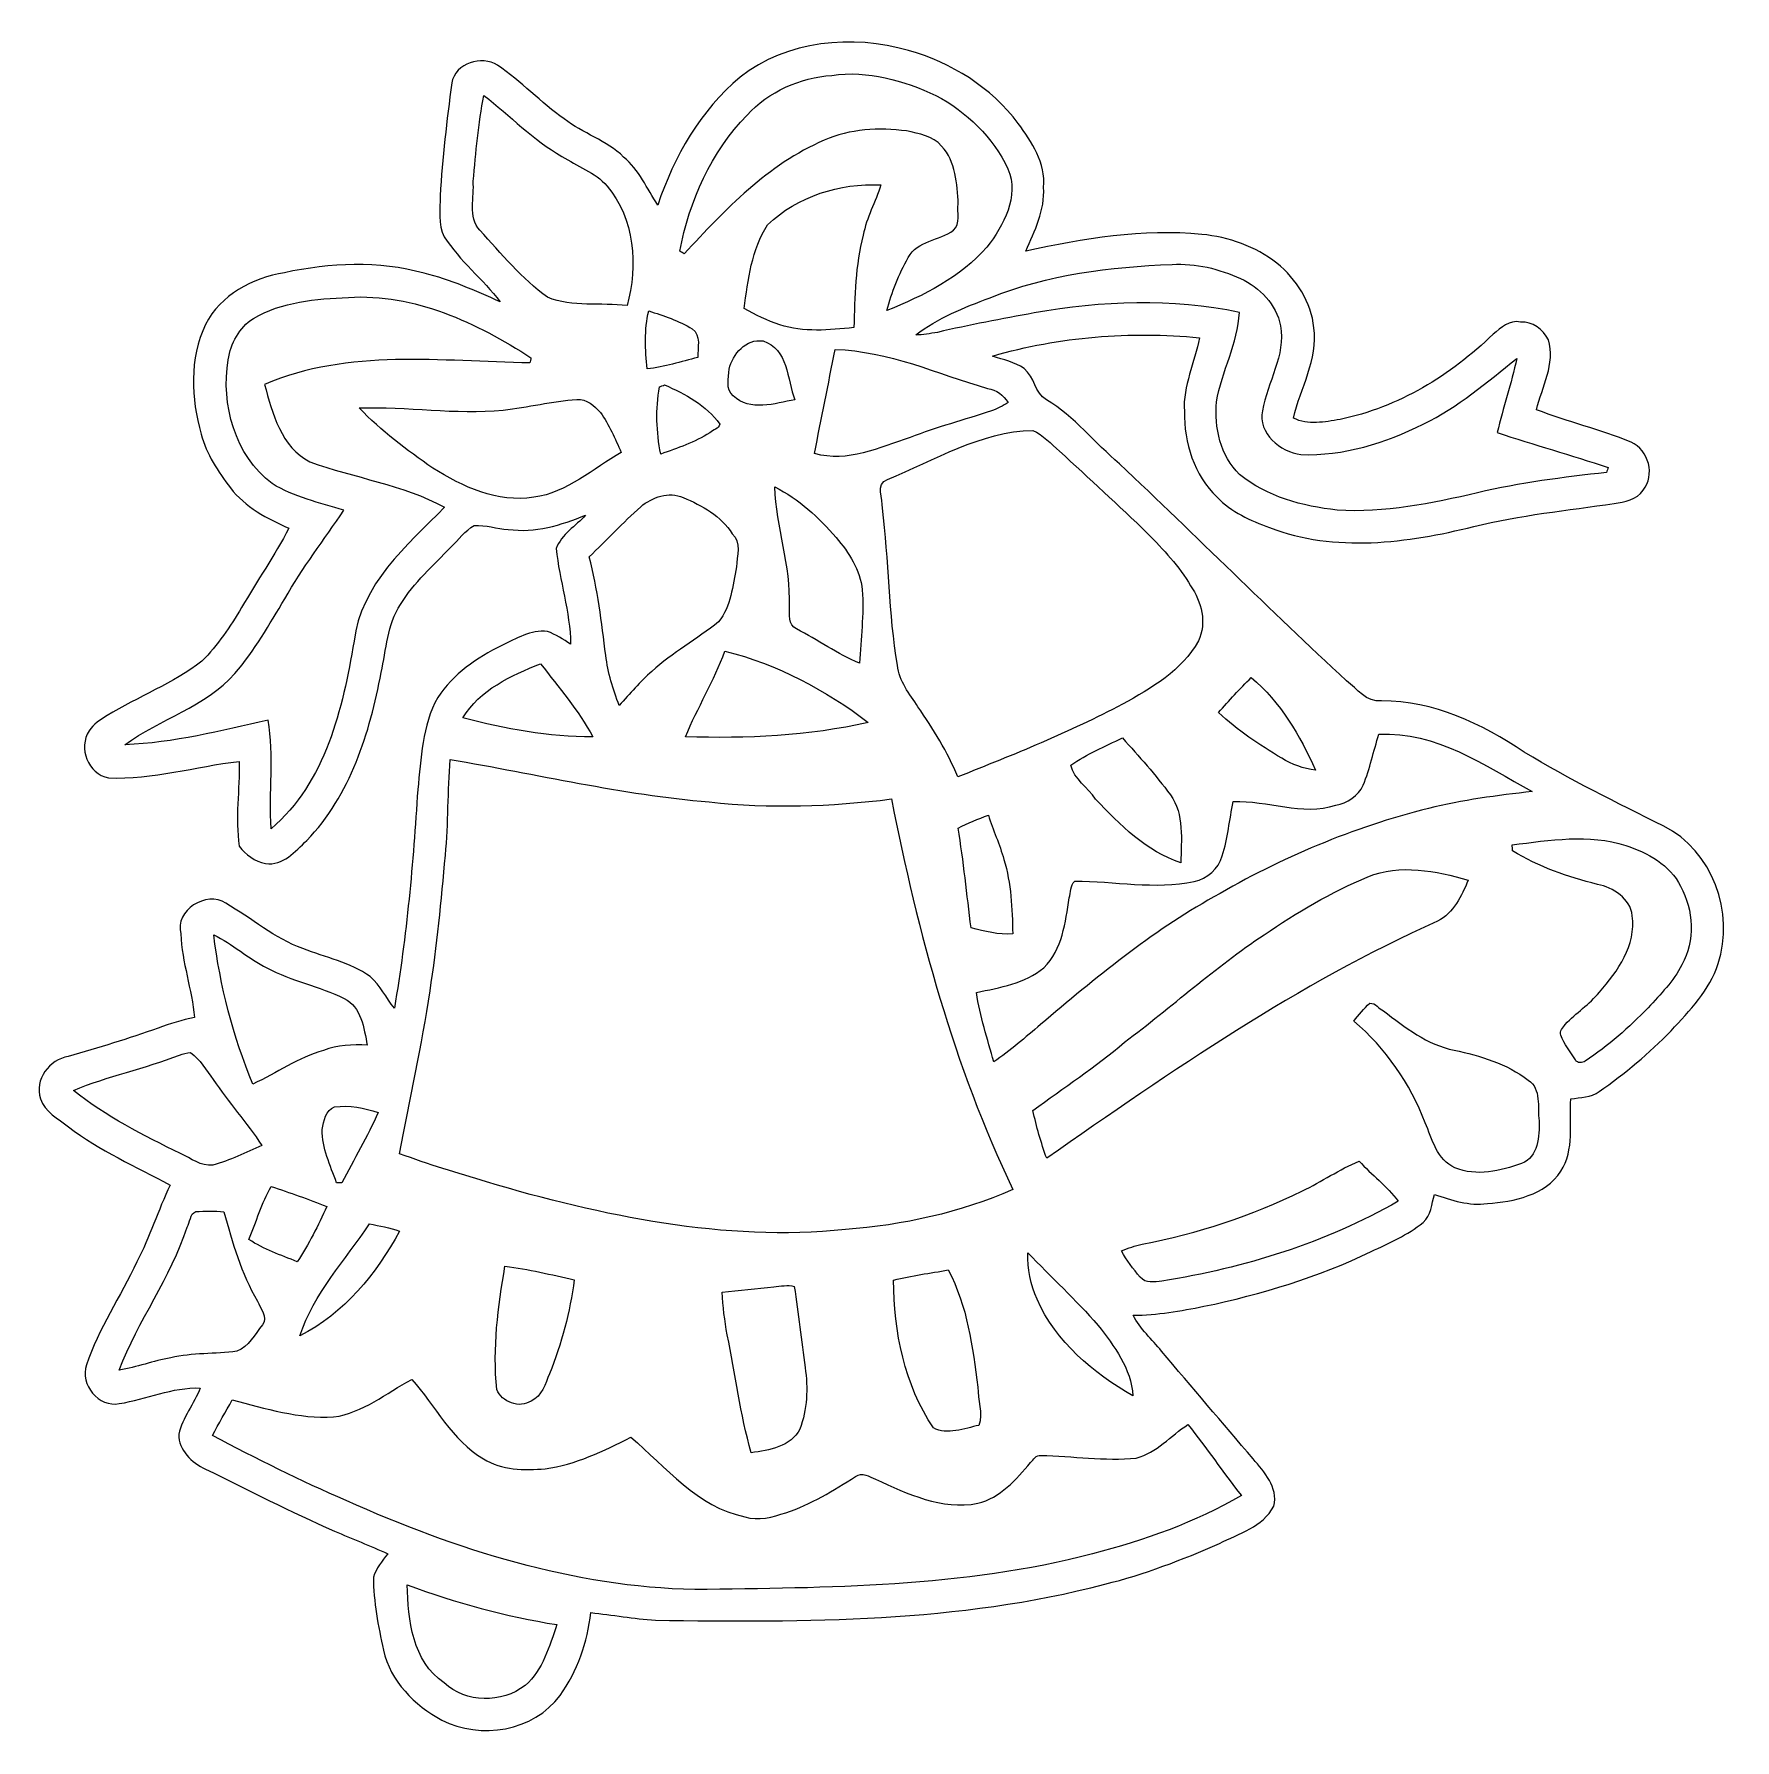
# Model space of a CAD drawing. Header units: centimetres. Extents: x -14.3 to 14.7, y -14.6 to 14.4.
import ezdxf

# ---------------------------------------------------------------- set-up
doc = ezdxf.new("R2010")
doc.units = ezdxf.units.CM
doc.header["$MEASUREMENT"] = 0
doc.layers.add('Layer 1', color=7, linetype='Continuous')

msp = doc.modelspace()

# ---------------------------------------------------------------- linework, layer by layer
at = {"layer": 'Layer 1', "color": 251}
for points, knots in [([(-2.24614, 13.71071), (-1.45098, 14.33336), (-0.33549, 14.44202), (0.61419, 14.16191), (0.61419, 14.16191), (1.34585, 13.95942), (2.02459, 13.53467), (2.48144, 12.92366), (2.48144, 12.92366), (2.70651, 12.60334), (2.95592, 12.25197), (2.91218, 11.83605), (2.91218, 11.83605), (2.94146, 11.44834), (2.75943, 11.09557), (2.6102, 10.75161), (2.6102, 10.75161), (3.59198, 10.9661), (4.5974, 11.13578), (5.60529, 11.03595), (5.60529, 11.03595), (6.0639, 10.99185), (6.51404, 10.82851), (6.88164, 10.54876), (6.88164, 10.54876), (7.2136, 10.27642), (7.46266, 9.87954), (7.51064, 9.44845), (7.51064, 9.44845), (7.58225, 8.9094), (7.28204, 8.42116), (7.16068, 7.9121), (7.16068, 7.9121), (7.40974, 7.78757), (7.69232, 7.84472), (7.95443, 7.88846), (7.95443, 7.88846), (8.94503, 8.09307), (9.83791, 8.63917), (10.55829, 9.33909), (10.55829, 9.33909), (10.69128, 9.44562), (10.83345, 9.58991), (11.02289, 9.54299), (11.02289, 9.54299), (11.2328, 9.56204), (11.40213, 9.41387), (11.49914, 9.24384), (11.49914, 9.24384), (11.62015, 8.83497), (11.38731, 8.44409), (11.29418, 8.05321), (11.29418, 8.05321), (11.82441, 7.85142), (12.37791, 7.7156), (12.90391, 7.50252), (12.90391, 7.50252), (13.20306, 7.36424), (13.31666, 6.94196), (13.10675, 6.68479), (13.10675, 6.68479), (13.00021, 6.52357), (12.79454, 6.48441), (12.6178, 6.46042), (12.6178, 6.46042), (11.81947, 6.34153), (11.01302, 6.26145), (10.22809, 6.06707), (10.22809, 6.06707), (9.10096, 5.78697), (7.86518, 5.62187), (6.75534, 6.04943), (6.75534, 6.04943), (6.43079, 6.16726), (6.10623, 6.31578), (5.86317, 6.56837), (5.86317, 6.56837), (5.47194, 6.93984), (5.29872, 7.49512), (5.30648, 8.02534), (5.30648, 8.02534), (5.2765, 8.45961), (5.49028, 8.85825), (5.56225, 9.27806), (5.56225, 9.27806), (4.38573, 9.39236), (3.18206, 9.29781), (2.04646, 8.9662), (2.04646, 8.9662), (2.22568, 8.89988), (2.42464, 8.86813), (2.58233, 8.75242), (2.58233, 8.75242), (2.76154, 8.61483), (2.75908, 8.33579), (2.96263, 8.2229), (2.96263, 8.2229), (3.4417, 7.93856), (3.78389, 7.48877), (4.20441, 7.13211), (4.20441, 7.13211), (5.50122, 5.91326), (6.75569, 4.64891), (8.06591, 3.44417), (8.06591, 3.44417), (8.24477, 3.30588), (8.40352, 3.07375), (8.66105, 3.10233), (8.66105, 3.10233), (9.54334, 3.10797), (10.36779, 2.71216), (11.08675, 2.23273), (11.08675, 2.23273), (11.84945, 1.76142), (12.65943, 1.37407), (13.45918, 0.97084), (13.45918, 0.97084), (14.28609, 0.55915), (14.66779, -0.50447), (14.38169, -1.36701), (14.38169, -1.36701), (14.23882, -1.82033), (13.89768, -2.165), (13.58477, -2.5079), (13.58477, -2.5079), (13.21153, -2.89172), (12.79701, -3.23462), (12.36027, -3.54365), (12.36027, -3.54365), (12.22128, -3.64561), (12.04136, -3.63996), (11.87838, -3.66748), (11.87838, -3.66748), (11.8491, -4.07705), (11.94611, -4.53319), (11.70764, -4.89867), (11.70764, -4.89867), (11.44058, -5.30613), (10.91247, -5.41267), (10.4588, -5.44618), (10.4588, -5.44618), (10.14659, -5.49169), (9.8485, -5.38868), (9.55816, -5.29272), (9.55816, -5.29272), (9.51336, -5.45289), (9.50524, -5.65115), (9.36766, -5.76756), (9.36766, -5.76756), (9.10378, -5.98276), (8.7884, -6.11646), (8.48501, -6.26322), (8.48501, -6.26322), (7.58296, -6.69713), (6.61917, -6.9917), (5.64056, -7.1942), (5.64056, -7.1942), (5.24404, -7.27357), (4.84258, -7.3466), (4.43689, -7.34519), (4.43689, -7.34519), (4.5533, -7.58084), (4.75615, -7.75511), (4.91913, -7.9569), (4.91913, -7.9569), (5.43595, -8.56862), (5.95454, -9.17928), (6.47559, -9.78782), (6.47559, -9.78782), (6.66503, -10.01924), (6.90774, -10.26478), (6.8266, -10.59533), (6.8266, -10.59533), (6.63893, -10.94669), (6.23676, -11.06099), (5.90374, -11.22751), (5.90374, -11.22751), (5.27085, -11.50444), (4.62456, -11.75738), (3.95217, -11.92001), (3.95217, -11.92001), (1.46509, -12.57794), (-1.13453, -12.56594), (-3.68688, -12.53455), (-3.68688, -12.53455), (-4.05553, -12.50703), (-4.41995, -12.44318), (-4.78684, -12.40331), (-4.78684, -12.40331), (-4.83835, -12.90355), (-5.01262, -13.40203), (-5.30895, -13.81125), (-5.30895, -13.81125), (-5.75628, -14.42438), (-6.66044, -14.56831), (-7.31908, -14.23211), (-7.31908, -14.23211), (-7.78404, -13.98411), (-8.19185, -13.56783), (-8.31286, -13.04043), (-8.31286, -13.04043), (-8.39858, -12.63262), (-8.48431, -12.21952), (-8.48148, -11.80112), (-8.48148, -11.80112), (-8.43774, -11.65049), (-8.33226, -11.52772), (-8.23842, -11.40495), (-8.23842, -11.40495), (-8.53475, -11.26172), (-8.8459, -11.15272), (-9.14506, -11.01584), (-9.14506, -11.01584), (-9.88907, -10.69093), (-10.61156, -10.32016), (-11.33898, -9.96139), (-11.33898, -9.96139), (-11.57076, -9.85802), (-11.79583, -9.63789), (-11.7923, -9.37154), (-11.7923, -9.37154), (-11.72845, -9.08614), (-11.53266, -8.85366), (-11.42612, -8.58414), (-11.42612, -8.58414), (-11.90308, -8.56474), (-12.34052, -8.77782), (-12.80336, -8.84837), (-12.80336, -8.84837), (-13.15473, -8.92281), (-13.47505, -8.52311), (-13.36287, -8.19185), (-13.36287, -8.19185), (-13.1512, -7.57414), (-12.78502, -7.02557), (-12.50491, -6.4389), (-12.50491, -6.4389), (-12.28266, -6.01804), (-12.14473, -5.55978), (-11.93871, -5.13151), (-11.93871, -5.13151), (-12.52467, -4.81894), (-13.13498, -4.54378), (-13.66943, -4.14408), (-13.66943, -4.14408), (-13.83912, -4.00544), (-14.07195, -3.88832), (-14.14251, -3.66395), (-14.14251, -3.66395), (-14.25152, -3.34151), (-13.99293, -2.99297), (-13.67014, -2.94746), (-13.67014, -2.94746), (-13.15755, -2.79717), (-12.64567, -2.64195), (-12.14226, -2.46204), (-12.14226, -2.46204), (-11.94118, -2.38584), (-11.73551, -2.3241), (-11.52419, -2.28388), (-11.52419, -2.28388), (-11.56899, -1.80446), (-11.73798, -1.34479), (-11.75738, -0.86219), (-11.75738, -0.86219), (-11.86462, -0.45685), (-11.32276, -0.121), (-10.99256, -0.33902), (-10.99256, -0.33902), (-10.55476, -0.59267), (-10.16423, -0.93733), (-9.68269, -1.1116), (-9.68269, -1.1116), (-9.29852, -1.2633), (-8.8773, -1.34056), (-8.53687, -1.58785), (-8.53687, -1.58785), (-8.36154, -1.73284), (-8.27017, -1.9498), (-8.12624, -2.12266), (-8.12624, -2.12266), (-7.91492, -0.89359), (-7.80486, 0.34996), (-7.72866, 1.59385), (-7.72866, 1.59385), (-7.66904, 2.1209), (-7.65739, 2.68358), (-7.38858, 3.15736), (-7.38858, 3.15736), (-7.12964, 3.56023), (-6.72112, 3.83434), (-6.2992, 4.04389), (-6.2992, 4.04389), (-6.05614, 4.16066), (-5.80531, 4.31341), (-5.52344, 4.28272), (-5.52344, 4.28272), (-5.38092, 4.23439), (-5.25639, 4.14443), (-5.12833, 4.06682), (-5.12833, 4.06682), (-5.13856, 4.61927), (-5.31601, 5.14844), (-5.37704, 5.69348), (-5.37704, 5.69348), (-5.28108, 5.93866), (-5.04225, 6.07378), (-4.87363, 6.26181), (-4.87363, 6.26181), (-5.28673, 6.09141), (-5.73828, 5.95171), (-6.18984, 6.01874), (-6.18984, 6.01874), (-6.38316, 6.02827), (-6.57331, 6.09741), (-6.76698, 6.08647), (-6.76698, 6.08647), (-6.92468, 5.99581), (-7.03615, 5.84412), (-7.16351, 5.71676), (-7.16351, 5.71676), (-7.46478, 5.40667), (-7.79357, 5.11422), (-8.02111, 4.74169), (-8.02111, 4.74169), (-8.24583, 4.39949), (-8.26488, 3.97439), (-8.34954, 3.58563), (-8.34954, 3.58563), (-8.54428, 2.55482), (-8.87236, 1.49966), (-9.61602, 0.72602), (-9.61602, 0.72602), (-9.81075, 0.54398), (-10.01607, 0.29422), (-10.31769, 0.33514), (-10.31769, 0.33514), (-10.49232, 0.37712), (-10.66412, 0.47837), (-10.76219, 0.63147), (-10.76219, 0.63147), (-10.83769, 1.10878), (-10.75267, 1.59314), (-10.76572, 2.07327), (-10.76572, 2.07327), (-11.50796, 1.98896), (-12.2361, 1.75613), (-12.98893, 1.79458), (-12.98893, 1.79458), (-13.33359, 1.85385), (-13.50716, 2.30717), (-13.3156, 2.59186), (-13.3156, 2.59186), (-13.24892, 2.71286), (-13.12228, 2.77848), (-13.01186, 2.85327), (-13.01186, 2.85327), (-12.48163, 3.17429), (-11.89073, 3.39584), (-11.39966, 3.78001), (-11.39966, 3.78001), (-11.12555, 4.04319), (-10.92165, 4.36739), (-10.72303, 4.68842), (-10.72303, 4.68842), (-10.45774, 5.14032), (-10.16564, 5.57671), (-9.91835, 6.03885), (-9.91835, 6.03885), (-10.28912, 6.20148), (-10.66377, 6.39657), (-10.91353, 6.72536), (-10.91353, 6.72536), (-11.12097, 7.00264), (-11.32699, 7.29721), (-11.40848, 7.6394), (-11.40848, 7.6394), (-11.58875, 8.24301), (-11.61168, 8.92351), (-11.33722, 9.50383), (-11.33722, 9.50383), (-11.08216, 10.00584), (-10.53747, 10.29758), (-9.99666, 10.38401), (-9.99666, 10.38401), (-9.21667, 10.55123), (-8.39682, 10.59074), (-7.62176, 10.37519), (-7.62176, 10.37519), (-7.17021, 10.26971), (-6.74934, 10.07216), (-6.3246, 9.89154), (-6.3246, 9.89154), (-6.62129, 10.27783), (-7.01393, 10.58228), (-7.27816, 10.99432), (-7.27816, 10.99432), (-7.38611, 11.20881), (-7.34448, 11.46246), (-7.34942, 11.69317), (-7.34942, 11.69317), (-7.3092, 12.33487), (-7.23371, 12.97481), (-7.15151, 13.61193), (-7.15151, 13.61193), (-7.08484, 13.94989), (-6.64351, 14.08747), (-6.37187, 13.91214), (-6.37187, 13.91214), (-5.96512, 13.64439), (-5.63915, 13.27503), (-5.2384, 12.9988), (-5.2384, 12.9988), (-4.91984, 12.75362), (-4.51979, 12.63544), (-4.22769, 12.35181), (-4.22769, 12.35181), (-3.96558, 12.13344), (-3.83187, 11.81276), (-3.64631, 11.53548), (-3.64631, 11.53548), (-3.36938, 12.35992), (-2.92029, 13.14803), (-2.24614, 13.71071), (-2.24614, 13.71071), (-2.24614, 13.71071), (-2.24614, 13.71071), (-2.24614, 13.71071)], [0, 0, 0, 0, 0.00925926, 0.00925926, 0.00925926, 0.00925926, 0.01851852, 0.01851852, 0.01851852, 0.01851852, 0.02777778, 0.02777778, 0.02777778, 0.02777778, 0.03703704, 0.03703704, 0.03703704, 0.03703704, 0.0462963, 0.0462963, 0.0462963, 0.0462963, 0.05555556, 0.05555556, 0.05555556, 0.05555556, 0.06481481, 0.06481481, 0.06481481, 0.06481481, 0.07407407, 0.07407407, 0.07407407, 0.07407407, 0.08333333, 0.08333333, 0.08333333, 0.08333333, 0.09259259, 0.09259259, 0.09259259, 0.09259259, 0.10185185, 0.10185185, 0.10185185, 0.10185185, 0.11111111, 0.11111111, 0.11111111, 0.11111111, 0.12037037, 0.12037037, 0.12037037, 0.12037037, 0.12962963, 0.12962963, 0.12962963, 0.12962963, 0.13888889, 0.13888889, 0.13888889, 0.13888889, 0.14814815, 0.14814815, 0.14814815, 0.14814815, 0.15740741, 0.15740741, 0.15740741, 0.15740741, 0.16666667, 0.16666667, 0.16666667, 0.16666667, 0.17592593, 0.17592593, 0.17592593, 0.17592593, 0.18518519, 0.18518519, 0.18518519, 0.18518519, 0.19444444, 0.19444444, 0.19444444, 0.19444444, 0.2037037, 0.2037037, 0.2037037, 0.2037037, 0.21296296, 0.21296296, 0.21296296, 0.21296296, 0.22222222, 0.22222222, 0.22222222, 0.22222222, 0.23148148, 0.23148148, 0.23148148, 0.23148148, 0.24074074, 0.24074074, 0.24074074, 0.24074074, 0.25, 0.25, 0.25, 0.25, 0.25925926, 0.25925926, 0.25925926, 0.25925926, 0.26851852, 0.26851852, 0.26851852, 0.26851852, 0.27777778, 0.27777778, 0.27777778, 0.27777778, 0.28703704, 0.28703704, 0.28703704, 0.28703704, 0.2962963, 0.2962963, 0.2962963, 0.2962963, 0.30555556, 0.30555556, 0.30555556, 0.30555556, 0.31481481, 0.31481481, 0.31481481, 0.31481481, 0.32407407, 0.32407407, 0.32407407, 0.32407407, 0.33333333, 0.33333333, 0.33333333, 0.33333333, 0.34259259, 0.34259259, 0.34259259, 0.34259259, 0.35185185, 0.35185185, 0.35185185, 0.35185185, 0.36111111, 0.36111111, 0.36111111, 0.36111111, 0.37037037, 0.37037037, 0.37037037, 0.37037037, 0.37962963, 0.37962963, 0.37962963, 0.37962963, 0.38888889, 0.38888889, 0.38888889, 0.38888889, 0.39814815, 0.39814815, 0.39814815, 0.39814815, 0.40740741, 0.40740741, 0.40740741, 0.40740741, 0.41666667, 0.41666667, 0.41666667, 0.41666667, 0.42592593, 0.42592593, 0.42592593, 0.42592593, 0.43518519, 0.43518519, 0.43518519, 0.43518519, 0.44444444, 0.44444444, 0.44444444, 0.44444444, 0.4537037, 0.4537037, 0.4537037, 0.4537037, 0.46296296, 0.46296296, 0.46296296, 0.46296296, 0.47222222, 0.47222222, 0.47222222, 0.47222222, 0.48148148, 0.48148148, 0.48148148, 0.48148148, 0.49074074, 0.49074074, 0.49074074, 0.49074074, 0.5, 0.5, 0.5, 0.5, 0.50925926, 0.50925926, 0.50925926, 0.50925926, 0.51851852, 0.51851852, 0.51851852, 0.51851852, 0.52777778, 0.52777778, 0.52777778, 0.52777778, 0.53703704, 0.53703704, 0.53703704, 0.53703704, 0.5462963, 0.5462963, 0.5462963, 0.5462963, 0.55555556, 0.55555556, 0.55555556, 0.55555556, 0.56481481, 0.56481481, 0.56481481, 0.56481481, 0.57407407, 0.57407407, 0.57407407, 0.57407407, 0.58333333, 0.58333333, 0.58333333, 0.58333333, 0.59259259, 0.59259259, 0.59259259, 0.59259259, 0.60185185, 0.60185185, 0.60185185, 0.60185185, 0.61111111, 0.61111111, 0.61111111, 0.61111111, 0.62037037, 0.62037037, 0.62037037, 0.62037037, 0.62962963, 0.62962963, 0.62962963, 0.62962963, 0.63888889, 0.63888889, 0.63888889, 0.63888889, 0.64814815, 0.64814815, 0.64814815, 0.64814815, 0.65740741, 0.65740741, 0.65740741, 0.65740741, 0.66666667, 0.66666667, 0.66666667, 0.66666667, 0.67592593, 0.67592593, 0.67592593, 0.67592593, 0.68518519, 0.68518519, 0.68518519, 0.68518519, 0.69444444, 0.69444444, 0.69444444, 0.69444444, 0.7037037, 0.7037037, 0.7037037, 0.7037037, 0.71296296, 0.71296296, 0.71296296, 0.71296296, 0.72222222, 0.72222222, 0.72222222, 0.72222222, 0.73148148, 0.73148148, 0.73148148, 0.73148148, 0.74074074, 0.74074074, 0.74074074, 0.74074074, 0.75, 0.75, 0.75, 0.75, 0.75925926, 0.75925926, 0.75925926, 0.75925926, 0.76851852, 0.76851852, 0.76851852, 0.76851852, 0.77777778, 0.77777778, 0.77777778, 0.77777778, 0.78703704, 0.78703704, 0.78703704, 0.78703704, 0.7962963, 0.7962963, 0.7962963, 0.7962963, 0.80555556, 0.80555556, 0.80555556, 0.80555556, 0.81481481, 0.81481481, 0.81481481, 0.81481481, 0.82407407, 0.82407407, 0.82407407, 0.82407407, 0.83333333, 0.83333333, 0.83333333, 0.83333333, 0.84259259, 0.84259259, 0.84259259, 0.84259259, 0.85185185, 0.85185185, 0.85185185, 0.85185185, 0.86111111, 0.86111111, 0.86111111, 0.86111111, 0.87037037, 0.87037037, 0.87037037, 0.87037037, 0.87962963, 0.87962963, 0.87962963, 0.87962963, 0.88888889, 0.88888889, 0.88888889, 0.88888889, 0.89814815, 0.89814815, 0.89814815, 0.89814815, 0.90740741, 0.90740741, 0.90740741, 0.90740741, 0.91666667, 0.91666667, 0.91666667, 0.91666667, 0.92592593, 0.92592593, 0.92592593, 0.92592593, 0.93518519, 0.93518519, 0.93518519, 0.93518519, 0.94444444, 0.94444444, 0.94444444, 0.94444444, 0.9537037, 0.9537037, 0.9537037, 0.9537037, 0.96296296, 0.96296296, 0.96296296, 0.96296296, 0.97222222, 0.97222222, 0.97222222, 0.97222222, 0.98148148, 0.98148148, 0.98148148, 0.98148148, 1, 1, 1, 1]), ([(-0.68686, 13.73999), (-1.22731, 13.70012), (-1.76177, 13.46941), (-2.1276, 13.06371), (-2.1276, 13.06371), (-2.74285, 12.43789), (-3.11185, 11.60462), (-3.27166, 10.74949), (-3.27166, 10.74949), (-3.25261, 10.73856), (-3.21486, 10.71668), (-3.19581, 10.70575), (-3.19581, 10.70575), (-2.50331, 11.45787), (-1.77588, 12.22763), (-0.81739, 12.63615), (-0.81739, 12.63615), (-0.37994, 12.83194), (0.11465, 12.85593), (0.58491, 12.79525), (0.58491, 12.79525), (0.79269, 12.74833), (1.03117, 12.70847), (1.17863, 12.53772), (1.17863, 12.53772), (1.4224, 12.27137), (1.44392, 11.89426), (1.46332, 11.55347), (1.46332, 11.55347), (1.43686, 11.41236), (1.50954, 11.21551), (1.38324, 11.1065), (1.38324, 11.1065), (1.13947, 10.92694), (0.76764, 10.93541), (0.61313, 10.64084), (0.61313, 10.64084), (0.4512, 10.36002), (0.33267, 10.05346), (0.24906, 9.74055), (0.24906, 9.74055), (0.87277, 9.99314), (1.50107, 10.3057), (1.95016, 10.8204), (1.95016, 10.8204), (2.23449, 11.18447), (2.50366, 11.68435), (2.30717, 12.14967), (2.30717, 12.14967), (2.05775, 12.68942), (1.60338, 13.12051), (1.08338, 13.39921), (1.08338, 13.39921), (0.53446, 13.65179), (-0.07796, 13.83065), (-0.68686, 13.73999), (-0.68686, 13.73999), (-0.68686, 13.73999), (-0.68686, 13.73999), (-0.68686, 13.73999)], [0, 0, 0, 0, 0.0625, 0.0625, 0.0625, 0.0625, 0.125, 0.125, 0.125, 0.125, 0.1875, 0.1875, 0.1875, 0.1875, 0.25, 0.25, 0.25, 0.25, 0.3125, 0.3125, 0.3125, 0.3125, 0.375, 0.375, 0.375, 0.375, 0.4375, 0.4375, 0.4375, 0.4375, 0.5, 0.5, 0.5, 0.5, 0.5625, 0.5625, 0.5625, 0.5625, 0.625, 0.625, 0.625, 0.625, 0.6875, 0.6875, 0.6875, 0.6875, 0.75, 0.75, 0.75, 0.75, 0.8125, 0.8125, 0.8125, 0.8125, 0.875, 0.875, 0.875, 0.875, 1, 1, 1, 1]), ([(-6.78674, 11.94188), (-6.76134, 11.67236), (-6.87952, 11.32734), (-6.67456, 11.1058), (-6.67456, 11.1058), (-6.30555, 10.71245), (-5.96336, 10.2803), (-5.52133, 9.96597), (-5.52133, 9.96597), (-5.09552, 9.79593), (-4.61786, 9.87778), (-4.16878, 9.82486), (-4.16878, 9.82486), (-3.98145, 10.50255), (-4.03684, 11.30688), (-4.50991, 11.85862), (-4.50991, 11.85862), (-4.71417, 12.09463), (-5.02038, 12.19588), (-5.2765, 12.36169), (-5.2765, 12.36169), (-5.76474, 12.64532), (-6.16303, 13.05101), (-6.60259, 13.39991), (-6.60259, 13.39991), (-6.70243, 12.92013), (-6.73629, 12.42871), (-6.78674, 11.94188), (-6.78674, 11.94188), (-6.78674, 11.94188), (-6.78674, 11.94188), (-6.78674, 11.94188)], [0, 0, 0, 0, 0.11111111, 0.11111111, 0.11111111, 0.11111111, 0.22222222, 0.22222222, 0.22222222, 0.22222222, 0.33333333, 0.33333333, 0.33333333, 0.33333333, 0.44444444, 0.44444444, 0.44444444, 0.44444444, 0.55555556, 0.55555556, 0.55555556, 0.55555556, 0.66666667, 0.66666667, 0.66666667, 0.66666667, 0.77777778, 0.77777778, 0.77777778, 0.77777778, 1, 1, 1, 1]), ([(-1.78012, 11.19893), (-2.04929, 10.77842), (-2.11526, 10.2616), (-2.17699, 9.77547), (-2.17699, 9.77547), (-1.98226, 9.66964), (-1.78611, 9.56592), (-1.57304, 9.50031), (-1.57304, 9.50031), (-1.16593, 9.36413), (-0.73166, 9.40929), (-0.31327, 9.45056), (-0.31327, 9.45056), (-0.29351, 9.97585), (-0.29245, 10.51101), (-0.15275, 11.02219), (-0.15275, 11.02219), (-0.09772, 11.3224), (0.0575, 11.58734), (0.14534, 11.87697), (0.14534, 11.87697), (-0.55527, 11.91472), (-1.26929, 11.68471), (-1.78012, 11.19893), (-1.78012, 11.19893), (-1.78012, 11.19893), (-1.78012, 11.19893), (-1.78012, 11.19893)], [0, 0, 0, 0, 0.125, 0.125, 0.125, 0.125, 0.25, 0.25, 0.25, 0.25, 0.375, 0.375, 0.375, 0.375, 0.5, 0.5, 0.5, 0.5, 0.625, 0.625, 0.625, 0.625, 0.75, 0.75, 0.75, 0.75, 1, 1, 1, 1]), ([(2.00272, 9.95962), (1.56316, 9.79064), (1.11407, 9.61496), (0.73836, 9.32533), (0.73836, 9.32533), (0.86219, 9.32815), (0.98531, 9.34649), (1.10737, 9.37013), (1.10737, 9.37013), (1.65276, 9.49607), (2.2038, 9.59732), (2.75449, 9.70033), (2.75449, 9.70033), (3.90384, 9.90706), (5.09482, 9.94339), (6.24311, 9.70986), (6.24311, 9.70986), (6.21841, 9.17998), (5.94007, 8.70797), (5.8547, 8.19009), (5.8547, 8.19009), (5.81237, 7.74947), (5.91961, 7.26969), (6.24699, 6.95254), (6.24699, 6.95254), (6.71301, 6.57084), (7.3152, 6.41244), (7.90293, 6.34647), (7.90293, 6.34647), (8.71149, 6.29461), (9.51124, 6.45936), (10.29406, 6.64245), (10.29406, 6.64245), (11.01549, 6.81143), (11.75138, 6.90527), (12.48692, 6.98712), (12.48692, 6.98712), (12.49292, 7.00828), (12.50527, 7.05097), (12.51126, 7.07249), (12.51126, 7.07249), (11.88544, 7.27922), (11.25079, 7.45843), (10.62602, 7.66692), (10.62602, 7.66692), (10.72938, 8.08884), (10.86661, 8.50159), (10.9601, 8.92563), (10.9601, 8.92563), (10.45104, 8.52558), (9.95927, 8.08955), (9.36942, 7.80874), (9.36942, 7.80874), (8.72596, 7.49018), (8.01229, 7.26228), (7.28839, 7.29156), (7.28839, 7.29156), (6.9402, 7.33319), (6.55391, 7.65563), (6.63716, 8.03698), (6.63716, 8.03698), (6.71477, 8.52417), (7.03333, 8.97572), (6.94231, 9.48337), (6.94231, 9.48337), (6.86717, 9.84144), (6.59024, 10.13636), (6.26251, 10.28488), (6.26251, 10.28488), (5.89986, 10.45139), (5.49769, 10.547), (5.09729, 10.52618), (5.09729, 10.52618), (4.04777, 10.48385), (2.98344, 10.35473), (2.00272, 9.95962), (2.00272, 9.95962), (2.00272, 9.95962), (2.00272, 9.95962), (2.00272, 9.95962)], [0, 0, 0, 0, 0.04761905, 0.04761905, 0.04761905, 0.04761905, 0.0952381, 0.0952381, 0.0952381, 0.0952381, 0.14285714, 0.14285714, 0.14285714, 0.14285714, 0.19047619, 0.19047619, 0.19047619, 0.19047619, 0.23809524, 0.23809524, 0.23809524, 0.23809524, 0.28571429, 0.28571429, 0.28571429, 0.28571429, 0.33333333, 0.33333333, 0.33333333, 0.33333333, 0.38095238, 0.38095238, 0.38095238, 0.38095238, 0.42857143, 0.42857143, 0.42857143, 0.42857143, 0.47619048, 0.47619048, 0.47619048, 0.47619048, 0.52380952, 0.52380952, 0.52380952, 0.52380952, 0.57142857, 0.57142857, 0.57142857, 0.57142857, 0.61904762, 0.61904762, 0.61904762, 0.61904762, 0.66666667, 0.66666667, 0.66666667, 0.66666667, 0.71428571, 0.71428571, 0.71428571, 0.71428571, 0.76190476, 0.76190476, 0.76190476, 0.76190476, 0.80952381, 0.80952381, 0.80952381, 0.80952381, 0.85714286, 0.85714286, 0.85714286, 0.85714286, 0.9047619, 0.9047619, 0.9047619, 0.9047619, 1, 1, 1, 1]), ([(-10.52407, 9.60649), (-10.76431, 9.4548), (-10.91071, 9.18069), (-10.95163, 8.90411), (-10.95163, 8.90411), (-11.07793, 8.14317), (-10.83628, 7.27886), (-10.20586, 6.79803), (-10.20586, 6.79803), (-9.83403, 6.56661), (-9.39765, 6.47347), (-8.98419, 6.34612), (-8.98419, 6.34612), (-9.31686, 5.84235), (-9.69574, 5.36787), (-9.98714, 4.83729), (-9.98714, 4.83729), (-10.25525, 4.40549), (-10.50219, 3.95499), (-10.83769, 3.57046), (-10.83769, 3.57046), (-11.33863, 2.99508), (-12.10839, 2.79929), (-12.70776, 2.35656), (-12.70776, 2.35656), (-11.8805, 2.38478), (-11.07511, 2.59609), (-10.27148, 2.77636), (-10.27148, 2.77636), (-10.16988, 2.16359), (-10.25984, 1.54376), (-10.22138, 0.92745), (-10.22138, 0.92745), (-9.29146, 1.71768), (-9.00853, 2.96827), (-8.81098, 4.11551), (-8.81098, 4.11551), (-8.69774, 5.08141), (-7.91563, 5.74816), (-7.27251, 6.39551), (-7.27251, 6.39551), (-7.98477, 6.78603), (-8.80604, 6.8901), (-9.56134, 7.16703), (-9.56134, 7.16703), (-10.05311, 7.41327), (-10.19951, 7.99641), (-10.33321, 8.48254), (-10.33321, 8.48254), (-8.90834, 9.09779), (-7.32578, 8.87518), (-5.81978, 8.84908), (-5.81978, 8.84908), (-5.81589, 8.87095), (-5.80743, 8.91505), (-5.80355, 8.93692), (-5.80355, 8.93692), (-6.72394, 9.53311), (-7.78404, 10.03653), (-8.90834, 9.96421), (-8.90834, 9.96421), (-9.45833, 9.93881), (-10.0397, 9.89401), (-10.52407, 9.60649), (-10.52407, 9.60649), (-10.52407, 9.60649), (-10.52407, 9.60649), (-10.52407, 9.60649)], [0, 0, 0, 0, 0.05555556, 0.05555556, 0.05555556, 0.05555556, 0.11111111, 0.11111111, 0.11111111, 0.11111111, 0.16666667, 0.16666667, 0.16666667, 0.16666667, 0.22222222, 0.22222222, 0.22222222, 0.22222222, 0.27777778, 0.27777778, 0.27777778, 0.27777778, 0.33333333, 0.33333333, 0.33333333, 0.33333333, 0.38888889, 0.38888889, 0.38888889, 0.38888889, 0.44444444, 0.44444444, 0.44444444, 0.44444444, 0.5, 0.5, 0.5, 0.5, 0.55555556, 0.55555556, 0.55555556, 0.55555556, 0.61111111, 0.61111111, 0.61111111, 0.61111111, 0.66666667, 0.66666667, 0.66666667, 0.66666667, 0.72222222, 0.72222222, 0.72222222, 0.72222222, 0.77777778, 0.77777778, 0.77777778, 0.77777778, 0.83333333, 0.83333333, 0.83333333, 0.83333333, 0.88888889, 0.88888889, 0.88888889, 0.88888889, 1, 1, 1, 1]), ([(-3.80153, 9.73596), (-3.87738, 9.4107), (-3.86256, 9.07662), (-3.82658, 8.74712), (-3.82658, 8.74712), (-3.53448, 8.78205), (-3.25191, 8.87024), (-2.96757, 8.94221), (-2.96757, 8.94221), (-2.97145, 9.10414), (-2.90477, 9.32004), (-3.0607, 9.42693), (-3.0607, 9.42693), (-3.28754, 9.57192), (-3.54789, 9.65129), (-3.80153, 9.73596), (-3.80153, 9.73596), (-3.80153, 9.73596), (-3.80153, 9.73596), (-3.80153, 9.73596)], [0, 0, 0, 0, 0.16666667, 0.16666667, 0.16666667, 0.16666667, 0.33333333, 0.33333333, 0.33333333, 0.33333333, 0.5, 0.5, 0.5, 0.5, 0.66666667, 0.66666667, 0.66666667, 0.66666667, 1, 1, 1, 1]), ([(-2.43346, 8.7443), (-2.43769, 8.5979), (-2.50437, 8.39541), (-2.36291, 8.29063), (-2.36291, 8.29063), (-2.08139, 8.0197), (-1.65347, 8.16046), (-1.31516, 8.2236), (-1.31516, 8.2236), (-1.45168, 8.5665), (-1.43087, 9.09426), (-1.85667, 9.22302), (-1.85667, 9.22302), (-2.14489, 9.26712), (-2.37666, 9.00042), (-2.43346, 8.7443), (-2.43346, 8.7443), (-2.43346, 8.7443), (-2.43346, 8.7443), (-2.43346, 8.7443)], [0, 0, 0, 0, 0.16666667, 0.16666667, 0.16666667, 0.16666667, 0.33333333, 0.33333333, 0.33333333, 0.33333333, 0.5, 0.5, 0.5, 0.5, 0.66666667, 0.66666667, 0.66666667, 0.66666667, 1, 1, 1, 1]), ([(-0.63218, 9.07874), (-0.74401, 8.48783), (-0.87418, 7.90011), (-0.97931, 7.30779), (-0.97931, 7.30779), (-0.42122, 7.14939), (0.12065, 7.41045), (0.64241, 7.58119), (0.64241, 7.58119), (1.09502, 7.75688), (1.56457, 7.88282), (2.02565, 8.03381), (2.02565, 8.03381), (2.1269, 8.06662), (2.21862, 8.12165), (2.30964, 8.17598), (2.30964, 8.17598), (2.22885, 8.29874), (2.11279, 8.39929), (1.95897, 8.41551), (1.95897, 8.41551), (1.10384, 8.66528), (0.2727, 9.05475), (-0.63218, 9.07874), (-0.63218, 9.07874), (-0.63218, 9.07874), (-0.63218, 9.07874), (-0.63218, 9.07874)], [0, 0, 0, 0, 0.125, 0.125, 0.125, 0.125, 0.25, 0.25, 0.25, 0.25, 0.375, 0.375, 0.375, 0.375, 0.5, 0.5, 0.5, 0.5, 0.625, 0.625, 0.625, 0.625, 0.75, 0.75, 0.75, 0.75, 1, 1, 1, 1]), ([(-3.53272, 8.47549), (-3.55388, 8.46702), (-3.59657, 8.44973), (-3.61774, 8.44091), (-3.61774, 8.44091), (-3.68759, 8.06344), (-3.66924, 7.67715), (-3.59763, 7.30074), (-3.59763, 7.30074), (-3.30941, 7.39563), (-3.02154, 7.50288), (-2.7626, 7.66374), (-2.7626, 7.66374), (-2.70722, 7.71172), (-2.60914, 7.72901), (-2.59045, 7.81015), (-2.59045, 7.81015), (-2.82116, 8.12553), (-3.17747, 8.32802), (-3.53272, 8.47549), (-3.53272, 8.47549), (-3.53272, 8.47549), (-3.53272, 8.47549), (-3.53272, 8.47549)], [0, 0, 0, 0, 0.14285714, 0.14285714, 0.14285714, 0.14285714, 0.28571429, 0.28571429, 0.28571429, 0.28571429, 0.42857143, 0.42857143, 0.42857143, 0.42857143, 0.57142857, 0.57142857, 0.57142857, 0.57142857, 0.71428571, 0.71428571, 0.71428571, 0.71428571, 1, 1, 1, 1]), ([(-6.27662, 8.04862), (-7.09224, 7.96678), (-7.90681, 8.1153), (-8.72314, 8.0839), (-8.72314, 8.0839), (-8.34954, 7.69514), (-7.91457, 7.36847), (-7.47324, 7.0612), (-7.47324, 7.0612), (-6.96595, 6.74229), (-6.37117, 6.46783), (-5.75557, 6.56484), (-5.75557, 6.56484), (-5.18548, 6.64492), (-4.74698, 7.05097), (-4.26685, 7.32931), (-4.26685, 7.32931), (-4.37409, 7.56038), (-4.47111, 7.80027), (-4.6228, 8.00664), (-4.6228, 8.00664), (-4.72475, 8.11953), (-4.85916, 8.23912), (-5.02109, 8.2296), (-5.02109, 8.2296), (-5.44301, 8.19432), (-5.85646, 8.09907), (-6.27662, 8.04862), (-6.27662, 8.04862), (-6.27662, 8.04862), (-6.27662, 8.04862), (-6.27662, 8.04862)], [0, 0, 0, 0, 0.11111111, 0.11111111, 0.11111111, 0.11111111, 0.22222222, 0.22222222, 0.22222222, 0.22222222, 0.33333333, 0.33333333, 0.33333333, 0.33333333, 0.44444444, 0.44444444, 0.44444444, 0.44444444, 0.55555556, 0.55555556, 0.55555556, 0.55555556, 0.66666667, 0.66666667, 0.66666667, 0.66666667, 0.77777778, 0.77777778, 0.77777778, 0.77777778, 1, 1, 1, 1]), ([(0.25682, 6.86823), (0.05115, 6.79732), (0.18239, 6.53168), (0.17145, 6.38246), (0.17145, 6.38246), (0.2861, 5.49381), (0.27764, 4.59211), (0.42827, 3.70805), (0.42827, 3.70805), (0.45685, 3.43676), (0.63288, 3.22051), (0.77717, 3.00179), (0.77717, 3.00179), (1.03646, 2.62467), (1.27847, 2.23344), (1.45697, 1.81081), (1.45697, 1.81081), (2.40594, 2.18546), (3.35386, 2.57034), (4.25768, 3.04588), (4.25768, 3.04588), (4.74592, 3.31858), (5.26556, 3.61527), (5.54461, 4.12115), (5.54461, 4.12115), (5.69454, 4.42666), (5.59647, 4.79249), (5.41408, 5.06095), (5.41408, 5.06095), (5.21617, 5.39397), (4.94806, 5.67443), (4.68171, 5.95171), (4.68171, 5.95171), (4.19065, 6.42585), (3.68441, 6.88305), (3.18629, 7.34942), (3.18629, 7.34942), (3.0413, 7.4736), (2.90654, 7.62353), (2.73156, 7.70326), (2.73156, 7.70326), (1.83727, 7.68562), (1.06433, 7.19067), (0.25682, 6.86823), (0.25682, 6.86823), (0.25682, 6.86823), (0.25682, 6.86823), (0.25682, 6.86823)], [0, 0, 0, 0, 0.07692308, 0.07692308, 0.07692308, 0.07692308, 0.15384615, 0.15384615, 0.15384615, 0.15384615, 0.23076923, 0.23076923, 0.23076923, 0.23076923, 0.30769231, 0.30769231, 0.30769231, 0.30769231, 0.38461538, 0.38461538, 0.38461538, 0.38461538, 0.46153846, 0.46153846, 0.46153846, 0.46153846, 0.53846154, 0.53846154, 0.53846154, 0.53846154, 0.61538462, 0.61538462, 0.61538462, 0.61538462, 0.69230769, 0.69230769, 0.69230769, 0.69230769, 0.76923077, 0.76923077, 0.76923077, 0.76923077, 0.84615385, 0.84615385, 0.84615385, 0.84615385, 1, 1, 1, 1]), ([(-1.657, 6.74264), (-1.63019, 6.05825), (-1.38077, 5.39891), (-1.40935, 4.70923), (-1.40935, 4.70923), (-1.40547, 4.58329), (-1.43369, 4.39067), (-1.28729, 4.32576), (-1.28729, 4.32576), (-0.92675, 4.13985), (-0.59302, 3.8989), (-0.21766, 3.74368), (-0.21766, 3.74368), (-0.19544, 4.15819), (-0.13758, 4.57271), (-0.1711, 4.98828), (-0.1711, 4.98828), (-0.20567, 5.32836), (-0.39617, 5.62398), (-0.61207, 5.87834), (-0.61207, 5.87834), (-0.91123, 6.21841), (-1.25024, 6.53556), (-1.657, 6.74264), (-1.657, 6.74264), (-1.657, 6.74264), (-1.657, 6.74264), (-1.657, 6.74264)], [0, 0, 0, 0, 0.125, 0.125, 0.125, 0.125, 0.25, 0.25, 0.25, 0.25, 0.375, 0.375, 0.375, 0.375, 0.5, 0.5, 0.5, 0.5, 0.625, 0.625, 0.625, 0.625, 0.75, 0.75, 0.75, 0.75, 1, 1, 1, 1]), ([(-3.93594, 6.40397), (-4.2418, 6.1341), (-4.51556, 5.83036), (-4.81401, 5.55237), (-4.81401, 5.55237), (-4.6669, 5.00345), (-4.60304, 4.43794), (-4.53108, 3.87526), (-4.53108, 3.87526), (-4.49545, 3.58281), (-4.41078, 3.29847), (-4.30318, 3.02507), (-4.30318, 3.02507), (-4.12186, 3.22227), (-3.95217, 3.43182), (-3.74544, 3.60398), (-3.74544, 3.60398), (-3.39972, 3.92571), (-2.97815, 4.15008), (-2.61303, 4.44676), (-2.61303, 4.44676), (-2.40383, 4.70923), (-2.37208, 5.06307), (-2.30964, 5.38057), (-2.30964, 5.38057), (-2.30364, 5.56331), (-2.21862, 5.80073), (-2.38019, 5.94572), (-2.38019, 5.94572), (-2.57034, 6.24769), (-2.8956, 6.42373), (-3.21416, 6.56096), (-3.21416, 6.56096), (-3.45934, 6.6675), (-3.74156, 6.56802), (-3.93594, 6.40397), (-3.93594, 6.40397), (-3.93594, 6.40397), (-3.93594, 6.40397), (-3.93594, 6.40397)], [0, 0, 0, 0, 0.09090909, 0.09090909, 0.09090909, 0.09090909, 0.18181818, 0.18181818, 0.18181818, 0.18181818, 0.27272727, 0.27272727, 0.27272727, 0.27272727, 0.36363636, 0.36363636, 0.36363636, 0.36363636, 0.45454545, 0.45454545, 0.45454545, 0.45454545, 0.54545455, 0.54545455, 0.54545455, 0.54545455, 0.63636364, 0.63636364, 0.63636364, 0.63636364, 0.72727273, 0.72727273, 0.72727273, 0.72727273, 0.81818182, 0.81818182, 0.81818182, 0.81818182, 1, 1, 1, 1]), ([(-2.50508, 3.94617), (-2.69028, 3.44417), (-2.97286, 2.98591), (-3.17571, 2.49167), (-3.17571, 2.49167), (-2.13713, 2.45604), (-1.08303, 2.50543), (-0.06738, 2.73614), (-0.06738, 2.73614), (-0.79446, 3.28612), (-1.61572, 3.72851), (-2.50508, 3.94617), (-2.50508, 3.94617), (-2.50508, 3.94617), (-2.50508, 3.94617), (-2.50508, 3.94617)], [0, 0, 0, 0, 0.2, 0.2, 0.2, 0.2, 0.4, 0.4, 0.4, 0.4, 0.6, 0.6, 0.6, 0.6, 1, 1, 1, 1]), ([(-6.96383, 2.81129), (-6.24205, 2.62643), (-5.50086, 2.48603), (-4.75333, 2.49061), (-4.75333, 2.49061), (-4.99357, 2.94005), (-5.33047, 3.32987), (-5.6388, 3.73309), (-5.6388, 3.73309), (-6.13869, 3.53624), (-6.67491, 3.28965), (-6.96383, 2.81129), (-6.96383, 2.81129), (-6.96383, 2.81129), (-6.96383, 2.81129), (-6.96383, 2.81129)], [0, 0, 0, 0, 0.2, 0.2, 0.2, 0.2, 0.4, 0.4, 0.4, 0.4, 0.6, 0.6, 0.6, 0.6, 1, 1, 1, 1]), ([(5.88716, 2.90407), (6.21101, 2.60138), (6.58213, 2.35303), (6.96277, 2.1276), (6.96277, 2.1276), (7.1374, 2.02177), (7.33249, 1.94698), (7.53674, 1.92652), (7.53674, 1.92652), (7.27287, 2.50825), (6.94196, 3.08504), (6.44384, 3.49744), (6.44384, 3.49744), (6.25087, 3.30694), (6.0646, 3.10938), (5.88716, 2.90407), (5.88716, 2.90407), (5.88716, 2.90407), (5.88716, 2.90407), (5.88716, 2.90407)], [0, 0, 0, 0, 0.16666667, 0.16666667, 0.16666667, 0.16666667, 0.33333333, 0.33333333, 0.33333333, 0.33333333, 0.5, 0.5, 0.5, 0.5, 0.66666667, 0.66666667, 0.66666667, 0.66666667, 1, 1, 1, 1]), ([(8.61589, 2.53471), (8.52029, 2.2479), (8.4642, 1.94839), (8.34813, 1.66829), (8.34813, 1.66829), (8.2617, 1.48766), (8.07791, 1.36419), (7.88352, 1.3275), (7.88352, 1.3275), (7.30567, 1.14194), (6.72359, 1.41746), (6.13904, 1.38818), (6.13904, 1.38818), (6.07307, 1.08197), (6.0452, 0.76553), (5.95207, 0.46567), (5.95207, 0.46567), (5.88821, 0.24201), (5.69701, 0.08255), (5.47476, 0.02999), (5.47476, 0.02999), (4.80272, -0.10971), (4.11833, 0.04092), (3.4417, 0.03387), (3.4417, 0.03387), (3.36585, -0.03775), (3.37644, -0.15699), (3.34963, -0.24765), (3.34963, -0.24765), (3.28083, -0.66393), (3.23744, -1.1236), (2.91641, -1.4351), (2.91641, -1.4351), (2.60033, -1.71133), (2.16676, -1.76601), (1.77271, -1.85949), (1.77271, -1.85949), (1.82845, -2.26201), (1.95933, -2.6483), (2.06763, -3.03883), (2.06763, -3.03883), (2.34774, -2.84656), (2.60174, -2.62008), (2.86244, -2.40312), (2.86244, -2.40312), (3.79024, -1.61184), (4.73816, -0.83079), (5.80566, -0.23248), (5.80566, -0.23248), (6.94796, 0.42862), (8.17351, 0.95567), (9.45656, 1.27212), (9.45656, 1.27212), (10.03512, 1.42205), (10.63025, 1.48907), (11.22186, 1.56281), (11.22186, 1.56281), (10.41118, 2.00378), (9.58321, 2.5848), (8.61589, 2.53471), (8.61589, 2.53471), (8.61589, 2.53471), (8.61589, 2.53471), (8.61589, 2.53471)], [0, 0, 0, 0, 0.05882353, 0.05882353, 0.05882353, 0.05882353, 0.11764706, 0.11764706, 0.11764706, 0.11764706, 0.17647059, 0.17647059, 0.17647059, 0.17647059, 0.23529412, 0.23529412, 0.23529412, 0.23529412, 0.29411765, 0.29411765, 0.29411765, 0.29411765, 0.35294118, 0.35294118, 0.35294118, 0.35294118, 0.41176471, 0.41176471, 0.41176471, 0.41176471, 0.47058824, 0.47058824, 0.47058824, 0.47058824, 0.52941176, 0.52941176, 0.52941176, 0.52941176, 0.58823529, 0.58823529, 0.58823529, 0.58823529, 0.64705882, 0.64705882, 0.64705882, 0.64705882, 0.70588235, 0.70588235, 0.70588235, 0.70588235, 0.76470588, 0.76470588, 0.76470588, 0.76470588, 0.82352941, 0.82352941, 0.82352941, 0.82352941, 0.88235294, 0.88235294, 0.88235294, 0.88235294, 1, 1, 1, 1]), ([(3.37573, 2.01013), (3.43323, 1.77306), (3.66466, 1.62701), (3.79624, 1.43298), (3.79624, 1.43298), (4.21181, 0.99307), (4.66055, 0.54151), (5.24863, 0.34749), (5.24863, 0.34749), (5.25074, 0.73484), (5.3086, 1.17299), (5.06977, 1.50636), (5.06977, 1.50636), (4.81683, 1.84397), (4.53531, 2.15971), (4.25379, 2.47297), (4.25379, 2.47297), (3.95676, 2.32763), (3.64913, 2.19781), (3.37573, 2.01013), (3.37573, 2.01013), (3.37573, 2.01013), (3.37573, 2.01013), (3.37573, 2.01013)], [0, 0, 0, 0, 0.14285714, 0.14285714, 0.14285714, 0.14285714, 0.28571429, 0.28571429, 0.28571429, 0.28571429, 0.42857143, 0.42857143, 0.42857143, 0.42857143, 0.57142857, 0.57142857, 0.57142857, 0.57142857, 0.71428571, 0.71428571, 0.71428571, 0.71428571, 1, 1, 1, 1]), ([(-7.17726, 2.10749), (-7.2203, 1.56492), (-7.20654, 1.01988), (-7.2577, 0.47766), (-7.2577, 0.47766), (-7.32719, -0.29351), (-7.40269, -1.06504), (-7.51875, -1.83127), (-7.51875, -1.83127), (-7.65422, -2.76049), (-7.87153, -3.67489), (-8.03593, -4.59846), (-8.03593, -4.59846), (-7.55191, -4.78472), (-7.05238, -4.92584), (-6.55779, -5.07965), (-6.55779, -5.07965), (-4.58611, -5.66138), (-2.52236, -6.09917), (-0.45685, -5.88998), (-0.45685, -5.88998), (0.51894, -5.81237), (1.49296, -5.60493), (2.39077, -5.20806), (2.39077, -5.20806), (1.38783, -3.10727), (0.77646, -0.84314), (0.32597, 1.43369), (0.32597, 1.43369), (-0.70062, 1.30528), (-1.74096, 1.26965), (-2.77142, 1.38324), (-2.77142, 1.38324), (-4.25697, 1.51095), (-5.71112, 1.85491), (-7.17726, 2.10749), (-7.17726, 2.10749), (-7.17726, 2.10749), (-7.17726, 2.10749), (-7.17726, 2.10749)], [0, 0, 0, 0, 0.09090909, 0.09090909, 0.09090909, 0.09090909, 0.18181818, 0.18181818, 0.18181818, 0.18181818, 0.27272727, 0.27272727, 0.27272727, 0.27272727, 0.36363636, 0.36363636, 0.36363636, 0.36363636, 0.45454545, 0.45454545, 0.45454545, 0.45454545, 0.54545455, 0.54545455, 0.54545455, 0.54545455, 0.63636364, 0.63636364, 0.63636364, 0.63636364, 0.72727273, 0.72727273, 0.72727273, 0.72727273, 0.81818182, 0.81818182, 0.81818182, 0.81818182, 1, 1, 1, 1]), ([(1.45979, 0.93909), (1.55399, 0.37536), (1.60796, -0.19368), (1.68063, -0.76024), (1.68063, -0.76024), (1.9117, -0.81703), (2.14947, -0.88089), (2.38936, -0.85796), (2.38936, -0.85796), (2.37737, -0.43427), (2.36537, -0.00282), (2.23732, 0.40499), (2.23732, 0.40499), (2.16711, 0.66252), (2.05352, 0.90487), (1.9745, 1.15923), (1.9745, 1.15923), (1.79917, 1.09502), (1.62842, 1.01882), (1.45979, 0.93909), (1.45979, 0.93909), (1.45979, 0.93909), (1.45979, 0.93909), (1.45979, 0.93909)], [0, 0, 0, 0, 0.14285714, 0.14285714, 0.14285714, 0.14285714, 0.28571429, 0.28571429, 0.28571429, 0.28571429, 0.42857143, 0.42857143, 0.42857143, 0.42857143, 0.57142857, 0.57142857, 0.57142857, 0.57142857, 0.71428571, 0.71428571, 0.71428571, 0.71428571, 1, 1, 1, 1]), ([(10.88249, 0.65511), (10.88355, 0.62936), (10.88637, 0.5775), (10.88743, 0.55174), (10.88743, 0.55174), (11.33087, 0.27764), (11.82617, 0.1076), (12.32994, -0.0187), (12.32994, -0.0187), (12.5984, -0.07373), (12.89191, -0.25647), (12.92331, -0.55139), (12.92331, -0.55139), (12.98716, -1.05551), (12.6806, -1.49472), (12.36345, -1.85067), (12.36345, -1.85067), (12.19517, -2.05952), (11.96446, -2.20451), (11.78384, -2.40065), (11.78384, -2.40065), (11.74468, -2.45286), (11.6773, -2.51178), (11.70905, -2.5841), (11.70905, -2.5841), (11.76867, -2.73544), (11.86815, -2.86703), (11.95776, -3.00249), (11.95776, -3.00249), (11.98809, -3.06529), (12.07452, -3.05823), (12.12427, -3.02295), (12.12427, -3.02295), (12.5155, -2.76543), (12.86792, -2.45251), (13.19212, -2.11561), (13.19212, -2.11561), (13.40273, -1.88807), (13.62639, -1.66617), (13.76751, -1.38606), (13.76751, -1.38606), (13.99646, -0.98072), (13.96471, -0.45191), (13.74422, -0.0508), (13.74422, -0.0508), (13.56536, 0.31362), (13.18366, 0.52105), (12.81183, 0.641), (12.81183, 0.641), (12.18389, 0.84596), (11.52102, 0.7306), (10.88249, 0.65511), (10.88249, 0.65511), (10.88249, 0.65511), (10.88249, 0.65511), (10.88249, 0.65511)], [0, 0, 0, 0, 0.06666667, 0.06666667, 0.06666667, 0.06666667, 0.13333333, 0.13333333, 0.13333333, 0.13333333, 0.2, 0.2, 0.2, 0.2, 0.26666667, 0.26666667, 0.26666667, 0.26666667, 0.33333333, 0.33333333, 0.33333333, 0.33333333, 0.4, 0.4, 0.4, 0.4, 0.46666667, 0.46666667, 0.46666667, 0.46666667, 0.53333333, 0.53333333, 0.53333333, 0.53333333, 0.6, 0.6, 0.6, 0.6, 0.66666667, 0.66666667, 0.66666667, 0.66666667, 0.73333333, 0.73333333, 0.73333333, 0.73333333, 0.8, 0.8, 0.8, 0.8, 0.86666667, 0.86666667, 0.86666667, 0.86666667, 1, 1, 1, 1]), ([(8.42716, 0.10866), (7.80203, -0.14887), (7.22101, -0.50059), (6.66115, -0.87665), (6.66115, -0.87665), (5.82754, -1.42804), (5.08847, -2.10502), (4.29013, -2.70369), (4.29013, -2.70369), (3.79765, -3.12596), (3.25191, -3.47733), (2.73191, -3.86292), (2.73191, -3.86292), (2.79118, -4.13949), (2.86985, -4.41113), (2.96616, -4.67713), (2.96616, -4.67713), (5.09094, -3.19546), (7.23547, -1.70251), (9.61108, -0.64629), (9.61108, -0.64629), (9.88201, -0.50694), (10.02136, -0.21414), (10.13425, 0.05397), (10.13425, 0.05397), (9.58885, 0.21096), (8.97043, 0.33479), (8.42716, 0.10866), (8.42716, 0.10866), (8.42716, 0.10866), (8.42716, 0.10866), (8.42716, 0.10866)], [0, 0, 0, 0, 0.11111111, 0.11111111, 0.11111111, 0.11111111, 0.22222222, 0.22222222, 0.22222222, 0.22222222, 0.33333333, 0.33333333, 0.33333333, 0.33333333, 0.44444444, 0.44444444, 0.44444444, 0.44444444, 0.55555556, 0.55555556, 0.55555556, 0.55555556, 0.66666667, 0.66666667, 0.66666667, 0.66666667, 0.77777778, 0.77777778, 0.77777778, 0.77777778, 1, 1, 1, 1]), ([(-11.19752, -0.87489), (-11.09204, -1.74519), (-10.86803, -2.60421), (-10.53183, -3.41418), (-10.53183, -3.41418), (-10.1286, -3.22862), (-9.75995, -2.96439), (-9.32956, -2.84127), (-9.32956, -2.84127), (-9.09285, -2.75061), (-8.83673, -2.74179), (-8.58661, -2.75273), (-8.58661, -2.75273), (-8.64517, -2.4705), (-8.68433, -2.09515), (-8.97996, -1.96109), (-8.97996, -1.96109), (-9.40012, -1.74519), (-9.87848, -1.67005), (-10.29194, -1.43757), (-10.29194, -1.43757), (-10.61191, -1.27917), (-10.87755, -1.03223), (-11.19752, -0.87489), (-11.19752, -0.87489), (-11.19752, -0.87489), (-11.19752, -0.87489), (-11.19752, -0.87489)], [0, 0, 0, 0, 0.125, 0.125, 0.125, 0.125, 0.25, 0.25, 0.25, 0.25, 0.375, 0.375, 0.375, 0.375, 0.5, 0.5, 0.5, 0.5, 0.625, 0.625, 0.625, 0.625, 0.75, 0.75, 0.75, 0.75, 1, 1, 1, 1]), ([(8.46173, -2.04047), (8.35448, -2.12619), (8.27687, -2.24261), (8.18621, -2.34456), (8.18621, -2.34456), (8.73372, -2.80176), (9.14788, -3.40783), (9.40047, -4.07317), (9.40047, -4.07317), (9.52147, -4.34446), (9.60332, -4.70958), (9.90741, -4.83764), (9.90741, -4.83764), (10.27289, -4.9911), (10.68458, -4.89338), (11.04089, -4.76497), (11.04089, -4.76497), (11.32205, -4.65808), (11.34992, -4.29401), (11.33863, -4.04107), (11.33863, -4.04107), (11.30723, -3.80859), (11.38026, -3.49814), (11.15413, -3.34645), (11.15413, -3.34645), (10.78865, -3.06776), (10.33851, -2.9337), (9.89577, -2.83739), (9.89577, -2.83739), (9.43398, -2.75026), (9.05863, -2.44616), (8.6928, -2.17099), (8.6928, -2.17099), (8.61554, -2.13148), (8.55521, -2.03482), (8.46173, -2.04047), (8.46173, -2.04047), (8.46173, -2.04047), (8.46173, -2.04047), (8.46173, -2.04047)], [0, 0, 0, 0, 0.09090909, 0.09090909, 0.09090909, 0.09090909, 0.18181818, 0.18181818, 0.18181818, 0.18181818, 0.27272727, 0.27272727, 0.27272727, 0.27272727, 0.36363636, 0.36363636, 0.36363636, 0.36363636, 0.45454545, 0.45454545, 0.45454545, 0.45454545, 0.54545455, 0.54545455, 0.54545455, 0.54545455, 0.63636364, 0.63636364, 0.63636364, 0.63636364, 0.72727273, 0.72727273, 0.72727273, 0.72727273, 0.81818182, 0.81818182, 0.81818182, 0.81818182, 1, 1, 1, 1]), ([(-11.77925, -2.92382), (-12.37156, -3.14925), (-12.99704, -3.27801), (-13.5823, -3.52249), (-13.5823, -3.52249), (-13.02985, -3.9684), (-12.39344, -4.28484), (-11.76055, -4.59811), (-11.76055, -4.59811), (-11.58346, -4.67748), (-11.41836, -4.81718), (-11.21128, -4.79319), (-11.21128, -4.79319), (-10.92271, -4.7117), (-10.65071, -4.58329), (-10.37943, -4.4577), (-10.37943, -4.4577), (-10.63625, -4.07141), (-10.94387, -3.72216), (-11.20493, -3.33869), (-11.20493, -3.33869), (-11.32417, -3.17853), (-11.42365, -2.99473), (-11.59193, -2.88008), (-11.59193, -2.88008), (-11.65648, -2.88361), (-11.71857, -2.90336), (-11.77925, -2.92382), (-11.77925, -2.92382), (-11.77925, -2.92382), (-11.77925, -2.92382), (-11.77925, -2.92382)], [0, 0, 0, 0, 0.11111111, 0.11111111, 0.11111111, 0.11111111, 0.22222222, 0.22222222, 0.22222222, 0.22222222, 0.33333333, 0.33333333, 0.33333333, 0.33333333, 0.44444444, 0.44444444, 0.44444444, 0.44444444, 0.55555556, 0.55555556, 0.55555556, 0.55555556, 0.66666667, 0.66666667, 0.66666667, 0.66666667, 0.77777778, 0.77777778, 0.77777778, 0.77777778, 1, 1, 1, 1]), ([(-9.14188, -3.8033), (-9.29393, -3.85833), (-9.32815, -4.04495), (-9.35284, -4.18571), (-9.35284, -4.18571), (-9.35814, -4.50497), (-9.21632, -4.79848), (-9.10731, -5.09164), (-9.10731, -5.09164), (-9.08509, -5.0927), (-9.04064, -5.09517), (-9.01806, -5.09623), (-9.01806, -5.09623), (-8.8138, -4.69547), (-8.58379, -4.30812), (-8.4014, -3.89608), (-8.4014, -3.89608), (-8.64023, -3.82094), (-8.89, -3.76767), (-9.14188, -3.8033), (-9.14188, -3.8033), (-9.14188, -3.8033), (-9.14188, -3.8033), (-9.14188, -3.8033)], [0, 0, 0, 0, 0.14285714, 0.14285714, 0.14285714, 0.14285714, 0.28571429, 0.28571429, 0.28571429, 0.28571429, 0.42857143, 0.42857143, 0.42857143, 0.42857143, 0.57142857, 0.57142857, 0.57142857, 0.57142857, 0.71428571, 0.71428571, 0.71428571, 0.71428571, 1, 1, 1, 1]), ([(7.31308, -5.2324), (6.45336, -5.6582), (5.53156, -5.95454), (4.5907, -6.13833), (4.5907, -6.13833), (4.4704, -6.1655), (4.35081, -6.20113), (4.23862, -6.25158), (4.23862, -6.25158), (4.324, -6.4135), (4.4383, -6.55884), (4.55577, -6.6989), (4.55577, -6.6989), (4.64608, -6.81037), (4.79989, -6.7818), (4.92548, -6.76416), (4.92548, -6.76416), (6.32777, -6.54262), (7.70855, -6.11787), (8.94292, -5.40738), (8.94292, -5.40738), (8.75242, -5.15126), (8.49207, -4.95829), (8.27758, -4.7244), (8.27758, -4.7244), (7.94209, -4.86551), (7.64046, -5.07436), (7.31308, -5.2324), (7.31308, -5.2324), (7.31308, -5.2324), (7.31308, -5.2324), (7.31308, -5.2324)], [0, 0, 0, 0, 0.11111111, 0.11111111, 0.11111111, 0.11111111, 0.22222222, 0.22222222, 0.22222222, 0.22222222, 0.33333333, 0.33333333, 0.33333333, 0.33333333, 0.44444444, 0.44444444, 0.44444444, 0.44444444, 0.55555556, 0.55555556, 0.55555556, 0.55555556, 0.66666667, 0.66666667, 0.66666667, 0.66666667, 0.77777778, 0.77777778, 0.77777778, 0.77777778, 1, 1, 1, 1]), ([(-10.22315, -5.15479), (-10.37908, -5.4416), (-10.47609, -5.75557), (-10.59815, -6.05755), (-10.59815, -6.05755), (-10.34627, -6.22688), (-10.05699, -6.32425), (-9.77759, -6.43643), (-9.77759, -6.43643), (-9.58321, -6.13869), (-9.4174, -5.82224), (-9.27559, -5.49663), (-9.27559, -5.49663), (-9.58744, -5.37175), (-9.90494, -5.26168), (-10.22315, -5.15479), (-10.22315, -5.15479), (-10.22315, -5.15479), (-10.22315, -5.15479), (-10.22315, -5.15479)], [0, 0, 0, 0, 0.16666667, 0.16666667, 0.16666667, 0.16666667, 0.33333333, 0.33333333, 0.33333333, 0.33333333, 0.5, 0.5, 0.5, 0.5, 0.66666667, 0.66666667, 0.66666667, 0.66666667, 1, 1, 1, 1]), ([(-11.50338, -5.58412), (-11.60709, -5.62046), (-11.59581, -5.77286), (-11.64943, -5.84764), (-11.64943, -5.84764), (-11.92601, -6.70701), (-12.48763, -7.43691), (-12.80266, -8.27969), (-12.80266, -8.27969), (-12.50633, -8.23172), (-12.22516, -8.11953), (-11.92883, -8.0712), (-11.92883, -8.0712), (-11.55912, -7.98618), (-11.176, -8.00523), (-10.80206, -7.95972), (-10.80206, -7.95972), (-10.60521, -7.87717), (-10.49443, -7.67292), (-10.37096, -7.5117), (-10.37096, -7.5117), (-10.26478, -7.3787), (-10.40483, -7.22771), (-10.45492, -7.106), (-10.45492, -7.106), (-10.73044, -6.63399), (-10.88143, -6.1087), (-11.02289, -5.58518), (-11.02289, -5.58518), (-11.1827, -5.57389), (-11.34357, -5.57107), (-11.50338, -5.58412), (-11.50338, -5.58412), (-11.50338, -5.58412), (-11.50338, -5.58412), (-11.50338, -5.58412)], [0, 0, 0, 0, 0.1, 0.1, 0.1, 0.1, 0.2, 0.2, 0.2, 0.2, 0.3, 0.3, 0.3, 0.3, 0.4, 0.4, 0.4, 0.4, 0.5, 0.5, 0.5, 0.5, 0.6, 0.6, 0.6, 0.6, 0.7, 0.7, 0.7, 0.7, 0.8, 0.8, 0.8, 0.8, 1, 1, 1, 1]), ([(-8.55063, -5.79226), (-8.96056, -6.41491), (-9.49537, -6.97371), (-9.73279, -7.69373), (-9.73279, -7.69373), (-8.98384, -7.32331), (-8.42857, -6.63893), (-8.03804, -5.91467), (-8.03804, -5.91467), (-8.20526, -5.86034), (-8.37812, -5.82542), (-8.55063, -5.79226), (-8.55063, -5.79226), (-8.55063, -5.79226), (-8.55063, -5.79226), (-8.55063, -5.79226)], [0, 0, 0, 0, 0.2, 0.2, 0.2, 0.2, 0.4, 0.4, 0.4, 0.4, 0.6, 0.6, 0.6, 0.6, 1, 1, 1, 1]), ([(2.64478, -6.28403), (2.6356, -6.55567), (2.68852, -6.82696), (2.80211, -7.07425), (2.80211, -7.07425), (3.12385, -7.79886), (3.75532, -8.33261), (4.43265, -8.71537), (4.43265, -8.71537), (4.40302, -8.25429), (4.11374, -7.86906), (3.83963, -7.5184), (3.83963, -7.5184), (3.46216, -7.08731), (3.04236, -6.69572), (2.64478, -6.28403), (2.64478, -6.28403), (2.64478, -6.28403), (2.64478, -6.28403), (2.64478, -6.28403)], [0, 0, 0, 0, 0.16666667, 0.16666667, 0.16666667, 0.16666667, 0.33333333, 0.33333333, 0.33333333, 0.33333333, 0.5, 0.5, 0.5, 0.5, 0.66666667, 0.66666667, 0.66666667, 0.66666667, 1, 1, 1, 1]), ([(-6.24523, -6.51439), (-6.36517, -7.20478), (-6.45619, -7.90857), (-6.38422, -8.60989), (-6.38422, -8.60989), (-6.2992, -8.82191), (-5.99722, -8.93833), (-5.80108, -8.80533), (-5.80108, -8.80533), (-5.61023, -8.72596), (-5.56507, -8.50971), (-5.48605, -8.34249), (-5.48605, -8.34249), (-5.28144, -7.8292), (-5.14068, -7.28909), (-5.06589, -6.74194), (-5.06589, -6.74194), (-5.45783, -6.66009), (-5.84659, -6.55708), (-6.24523, -6.51439), (-6.24523, -6.51439), (-6.24523, -6.51439), (-6.24523, -6.51439), (-6.24523, -6.51439)], [0, 0, 0, 0, 0.14285714, 0.14285714, 0.14285714, 0.14285714, 0.28571429, 0.28571429, 0.28571429, 0.28571429, 0.42857143, 0.42857143, 0.42857143, 0.42857143, 0.57142857, 0.57142857, 0.57142857, 0.57142857, 0.71428571, 0.71428571, 0.71428571, 0.71428571, 1, 1, 1, 1]), ([(0.36371, -6.74758), (0.36548, -7.62106), (0.54645, -8.52946), (1.03964, -9.26253), (1.03964, -9.26253), (1.27106, -9.39059), (1.57198, -9.27171), (1.81363, -9.21914), (1.81363, -9.21914), (1.88066, -9.00959), (1.79705, -8.78346), (1.7967, -8.57074), (1.7967, -8.57074), (1.70956, -7.89164), (1.61607, -7.18785), (1.29293, -6.57507), (1.29293, -6.57507), (0.98284, -6.63116), (0.67028, -6.6735), (0.36371, -6.74758), (0.36371, -6.74758), (0.36371, -6.74758), (0.36371, -6.74758), (0.36371, -6.74758)], [0, 0, 0, 0, 0.14285714, 0.14285714, 0.14285714, 0.14285714, 0.28571429, 0.28571429, 0.28571429, 0.28571429, 0.42857143, 0.42857143, 0.42857143, 0.42857143, 0.57142857, 0.57142857, 0.57142857, 0.57142857, 0.71428571, 0.71428571, 0.71428571, 0.71428571, 1, 1, 1, 1]), ([(-1.67428, -6.86153), (-1.96709, -6.89434), (-2.26095, -6.92291), (-2.55411, -6.95113), (-2.55411, -6.95113), (-2.53824, -7.1949), (-2.51178, -7.43867), (-2.46486, -7.67891), (-2.46486, -7.67891), (-2.3301, -8.34743), (-2.24755, -9.02829), (-2.05705, -9.6841), (-2.05705, -9.6841), (-1.75542, -9.64565), (-1.38113, -9.58215), (-1.23155, -9.2837), (-1.23155, -9.2837), (-1.10455, -8.95068), (-1.0922, -8.58591), (-1.14124, -8.23595), (-1.14124, -8.23595), (-1.2065, -7.77734), (-1.25589, -7.31626), (-1.32539, -6.85871), (-1.32539, -6.85871), (-1.43757, -6.81919), (-1.56139, -6.85835), (-1.67428, -6.86153), (-1.67428, -6.86153), (-1.67428, -6.86153), (-1.67428, -6.86153), (-1.67428, -6.86153)], [0, 0, 0, 0, 0.11111111, 0.11111111, 0.11111111, 0.11111111, 0.22222222, 0.22222222, 0.22222222, 0.22222222, 0.33333333, 0.33333333, 0.33333333, 0.33333333, 0.44444444, 0.44444444, 0.44444444, 0.44444444, 0.55555556, 0.55555556, 0.55555556, 0.55555556, 0.66666667, 0.66666667, 0.66666667, 0.66666667, 0.77777778, 0.77777778, 0.77777778, 0.77777778, 1, 1, 1, 1]), ([(-7.83131, -8.43809), (-8.26135, -8.67128), (-8.6614, -9.00395), (-9.15917, -9.07662), (-9.15917, -9.07662), (-9.74901, -9.11084), (-10.3184, -8.93339), (-10.88143, -8.78593), (-10.88143, -8.78593), (-10.99538, -8.98772), (-11.11285, -9.18774), (-11.21939, -9.39377), (-11.21939, -9.39377), (-10.47221, -9.78288), (-9.72114, -10.16811), (-8.94468, -10.4969), (-8.94468, -10.4969), (-7.07672, -11.33475), (-5.07965, -11.97187), (-3.0166, -12.01103), (-3.0166, -12.01103), (-0.75424, -11.98316), (1.54129, -11.97681), (3.74756, -11.40566), (3.74756, -11.40566), (4.62209, -11.16824), (5.49346, -10.87614), (6.27592, -10.41118), (6.27592, -10.41118), (5.96477, -10.01571), (5.68184, -9.59944), (5.36716, -9.20679), (5.36716, -9.20679), (5.07153, -9.392), (4.83976, -9.68587), (4.4898, -9.77547), (4.4898, -9.77547), (3.94935, -9.82627), (3.40889, -9.74372), (2.86879, -9.72926), (2.86879, -9.72926), (2.78624, -9.71832), (2.74144, -9.80369), (2.69134, -9.85167), (2.69134, -9.85167), (2.44722, -10.13777), (2.17593, -10.45281), (1.79493, -10.54488), (1.79493, -10.54488), (1.17863, -10.66165), (0.60007, -10.38507), (0.05786, -10.13389), (0.05786, -10.13389), (-0.04868, -10.09156), (-0.17392, -10.00972), (-0.28434, -10.08768), (-0.28434, -10.08768), (-0.6604, -10.32686), (-1.04316, -10.56322), (-1.46967, -10.70469), (-1.46967, -10.70469), (-1.69263, -10.77912), (-1.93569, -10.85003), (-2.16782, -10.77277), (-2.16782, -10.77277), (-2.97568, -10.61085), (-3.50732, -9.9254), (-4.10598, -9.42164), (-4.10598, -9.42164), (-4.56636, -9.65764), (-5.04296, -9.88624), (-5.56048, -9.95821), (-5.56048, -9.95821), (-5.91432, -9.9822), (-6.30449, -9.98961), (-6.61247, -9.78676), (-6.61247, -9.78676), (-7.15292, -9.47455), (-7.42527, -8.88612), (-7.83131, -8.43809), (-7.83131, -8.43809), (-7.83131, -8.43809), (-7.83131, -8.43809), (-7.83131, -8.43809)], [0, 0, 0, 0, 0.04545455, 0.04545455, 0.04545455, 0.04545455, 0.09090909, 0.09090909, 0.09090909, 0.09090909, 0.13636364, 0.13636364, 0.13636364, 0.13636364, 0.18181818, 0.18181818, 0.18181818, 0.18181818, 0.22727273, 0.22727273, 0.22727273, 0.22727273, 0.27272727, 0.27272727, 0.27272727, 0.27272727, 0.31818182, 0.31818182, 0.31818182, 0.31818182, 0.36363636, 0.36363636, 0.36363636, 0.36363636, 0.40909091, 0.40909091, 0.40909091, 0.40909091, 0.45454545, 0.45454545, 0.45454545, 0.45454545, 0.5, 0.5, 0.5, 0.5, 0.54545455, 0.54545455, 0.54545455, 0.54545455, 0.59090909, 0.59090909, 0.59090909, 0.59090909, 0.63636364, 0.63636364, 0.63636364, 0.63636364, 0.68181818, 0.68181818, 0.68181818, 0.68181818, 0.72727273, 0.72727273, 0.72727273, 0.72727273, 0.77272727, 0.77272727, 0.77272727, 0.77272727, 0.81818182, 0.81818182, 0.81818182, 0.81818182, 0.86363636, 0.86363636, 0.86363636, 0.86363636, 0.90909091, 0.90909091, 0.90909091, 0.90909091, 1, 1, 1, 1]), ([(-7.9061, -11.93271), (-7.89658, -12.52432), (-7.81826, -13.23481), (-7.28063, -13.59641), (-7.28063, -13.59641), (-6.90809, -13.94777), (-6.30167, -13.95024), (-5.90127, -13.64227), (-5.90127, -13.64227), (-5.60105, -13.37627), (-5.4864, -12.97587), (-5.36399, -12.60863), (-5.36399, -12.60863), (-6.23076, -12.46505), (-7.08378, -12.24245), (-7.9061, -11.93271)], [0, 0, 0, 0, 0.2, 0.2, 0.2, 0.2, 0.4, 0.4, 0.4, 0.4, 0.6, 0.6, 0.6, 0.6, 1, 1, 1, 1])]:
    msp.add_open_spline(points, degree=3, knots=knots, dxfattribs=at)

doc.saveas('drawing.dxf')
